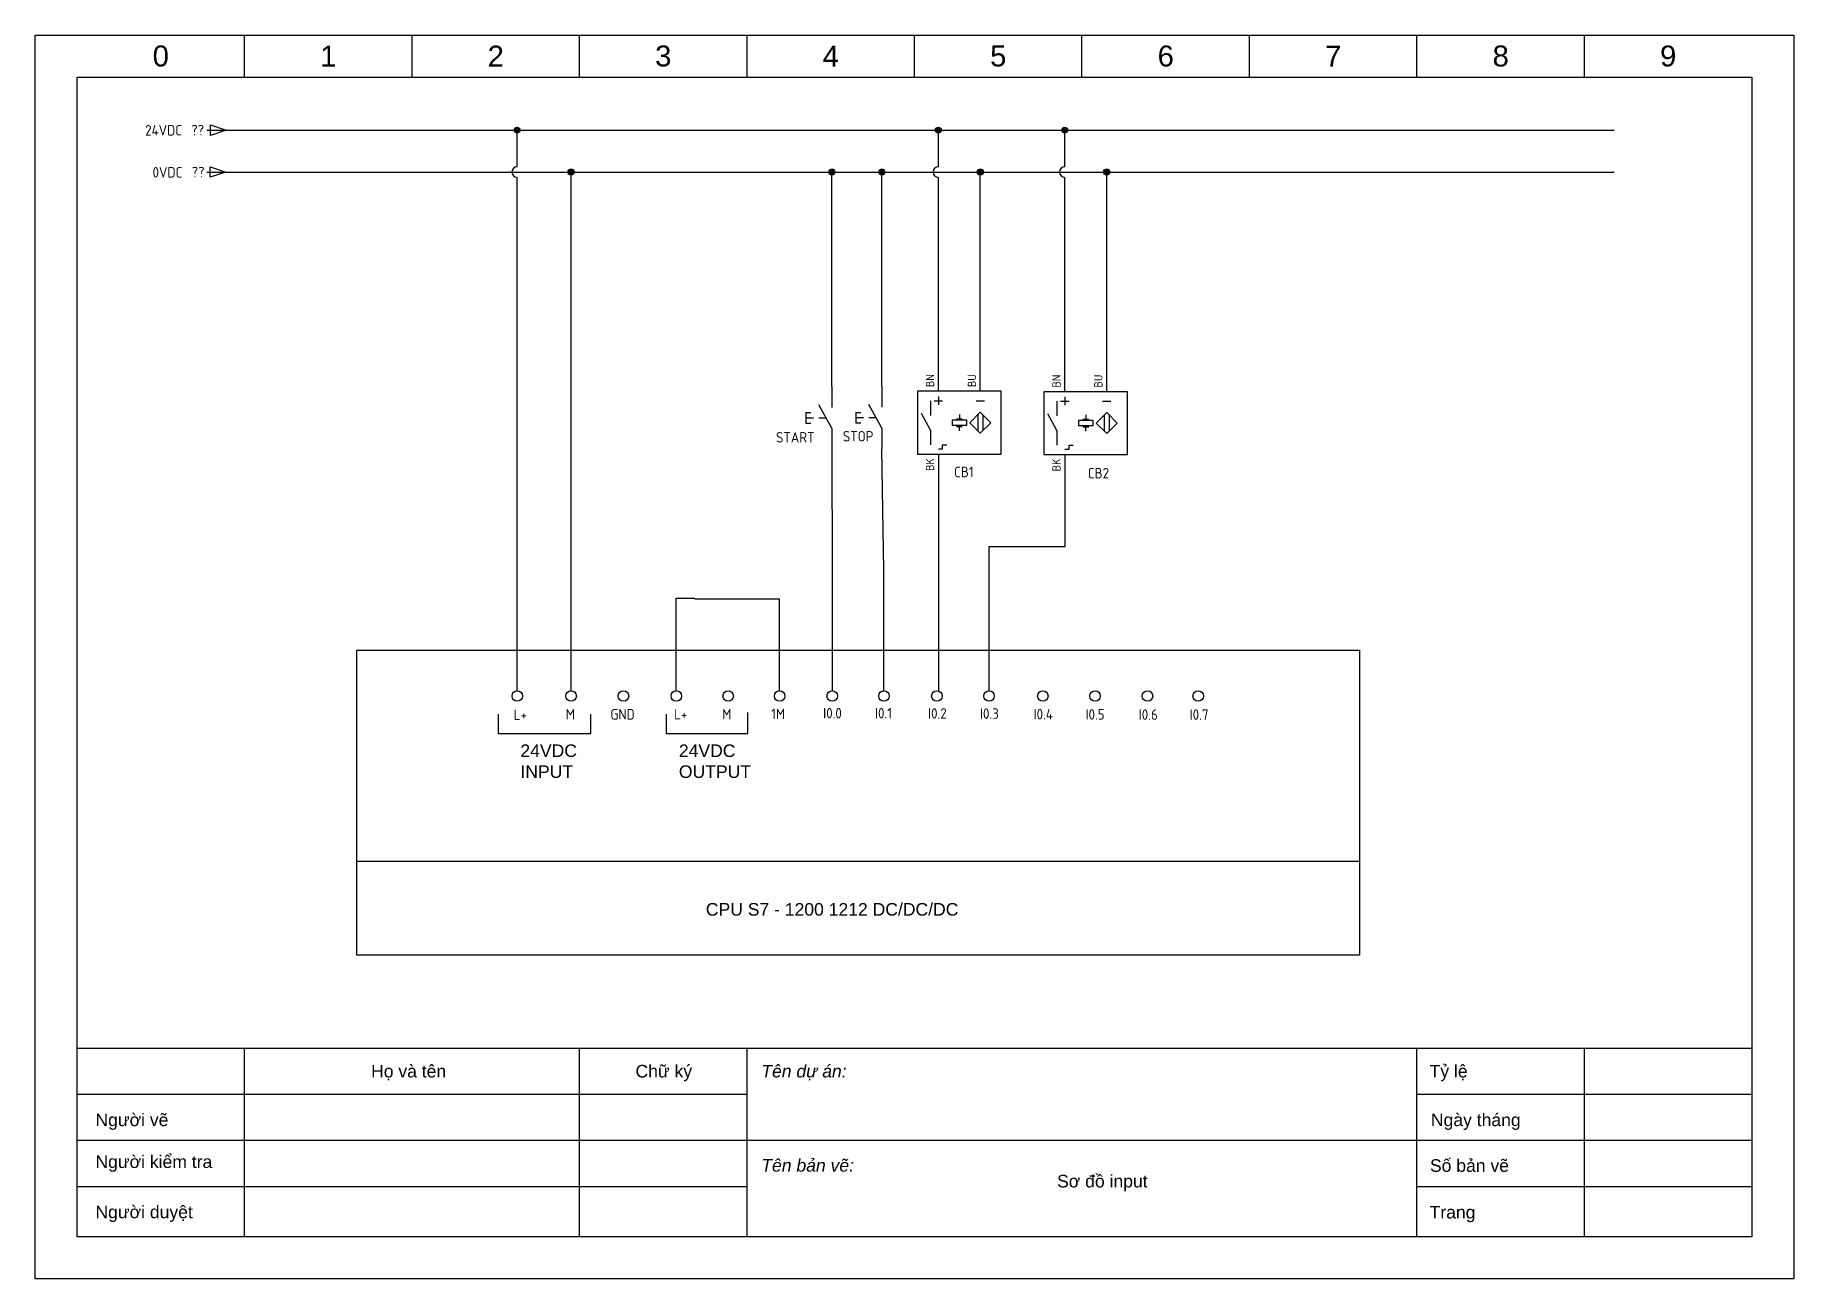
# Model space of a CAD drawing. Header units: inches. Extents: x 0 to 2631, y -6 to 297.
# Drawn here: x 559.5 to 979.5, y 0 to 297 of the extents above; entities that cross this region are included whole.
import ezdxf
from ezdxf.enums import TextEntityAlignment as Align

# ---------------------------------------------------------------- set-up
doc = ezdxf.new("R2010")
doc.units = ezdxf.units.IN
doc.header["$MEASUREMENT"] = 0
for name, color, linetype in [('24V', 1, 'Continuous'), ('DESC', 150, 'Continuous'), ('SYMS', 7, 'Continuous'), ('TAGS', 150, 'Continuous'), ('TERMS', 123, 'Continuous'), ('XREF', 7, 'Continuous')]:
    doc.layers.add(name, color=color, linetype=linetype)
doc.styles.get("Standard").update_dxf_attribs({"font": 'arial.ttf', "height": 3})
doc.styles.add('WD_IEC', font='ISOCP2.shx', dxfattribs={"width": 0.9, "height": 4})

msp = doc.modelspace()

# ---------------------------------------------------------------- texts
at = {"char_height": 3, "attachment_point": 1}
for s, width, insert in [('24VDC \\PINPUT', 18.9785, (675.38, 127.62)), ('24VDC \\POUTPUT', 18.9785, (713.22, 127.62)), ('\\pxqc;CPU S7 - 1200 1212 DC/DC/DC', 112.8891, (693.37, 89.74)), ('S{\\fArial|b0|i0|c163|p34;ơ đồ input }', 118.3563, (803.54, 24.83))]:
    msp.add_mtext_dynamic_manual_height_columns(s, width=width, gutter_width=15, heights=[0], dxfattribs=dict(at, insert=insert))

# ---------------------------------------------------------------- blocks, each defined once
blk = doc.blocks.new('*U59')
blk.add_line((0, -5), (0, 5))
blk = doc.blocks.new('*U60')
at = {"color": 0, "linetype": 'ByBlock', "lineweight": -2, "transparency": 16777216}
blk.add_blockref('*U59', (0, 0), dxfattribs=at)
blk = doc.blocks.new('*U43')
blk.add_line((0, -5), (0, 5))
blk = doc.blocks.new('*U44')
at = {"color": 0, "linetype": 'ByBlock', "lineweight": -2, "transparency": 16777216}
blk.add_blockref('*U43', (0, 0), dxfattribs=at)
blk = doc.blocks.new('*U45')
blk.add_line((0, -5), (0, 5))
blk = doc.blocks.new('*U46')
at = {"color": 0, "linetype": 'ByBlock', "lineweight": -2, "transparency": 16777216}
blk.add_blockref('*U45', (0, 0), dxfattribs=at)
blk = doc.blocks.new('*U47')
blk.add_line((0, -5), (0, 5))
blk = doc.blocks.new('*U48')
at = {"color": 0, "linetype": 'ByBlock', "lineweight": -2, "transparency": 16777216}
blk.add_blockref('*U47', (0, 0), dxfattribs=at)
blk = doc.blocks.new('*U49')
blk.add_line((0, -5), (0, 5))
blk = doc.blocks.new('*U50')
at = {"color": 0, "linetype": 'ByBlock', "lineweight": -2, "transparency": 16777216}
blk.add_blockref('*U49', (0, 0), dxfattribs=at)
blk = doc.blocks.new('*U51')
blk.add_line((0, -5), (0, 5))
blk = doc.blocks.new('*U52')
at = {"color": 0, "linetype": 'ByBlock', "lineweight": -2, "transparency": 16777216}
blk.add_blockref('*U51', (0, 0), dxfattribs=at)
blk = doc.blocks.new('*U53')
blk.add_line((0, -5), (0, 5))
blk = doc.blocks.new('*U54')
at = {"color": 0, "linetype": 'ByBlock', "lineweight": -2, "transparency": 16777216}
blk.add_blockref('*U53', (0, 0), dxfattribs=at)
blk = doc.blocks.new('*U55')
blk.add_line((0, -5), (0, 5))
blk = doc.blocks.new('*U56')
at = {"color": 0, "linetype": 'ByBlock', "lineweight": -2, "transparency": 16777216}
blk.add_blockref('*U55', (0, 0), dxfattribs=at)
blk = doc.blocks.new('*U57')
blk.add_line((0, -5), (0, 5))
blk = doc.blocks.new('*U58')
at = {"color": 0, "linetype": 'ByBlock', "lineweight": -2, "transparency": 16777216}
blk.add_blockref('*U57', (0, 0), dxfattribs=at)
blk = doc.blocks.new('new block')
for p, q in [((10, 10), (10, 287)), ((10, 287), (410, 287)), ((410, 287), (410, 10)), ((410, 55.02), (10, 55.02)), ((50, 10), (50, 55.02)), ((130, 10), (130, 55.02)), ((170, 10), (170, 55.02)), ((330, 10), (330, 55.02)), ((370, 10), (370, 55.02)), ((170, 44.01), (10, 44.01)), ((410, 44.01), (330, 44.01)), ((410, 33.01), (10, 33.01)), ((170, 22), (10, 22)), ((410, 22), (330, 22)), ((410, 10), (10, 10))]:
    blk.add_line(p, q)
blk.add_lwpolyline([(0, 0), (0, 297), (420, 297), (420, 0), (0, 0)], close=True)
for name, p in [('*U60', (50, 292)), ('*U44', (90, 292)), ('*U46', (130, 292)), ('*U48', (170, 292)), ('*U50', (210, 292)), ('*U52', (250, 292)), ('*U54', (290, 292)), ('*U56', (330, 292)), ('*U58', (370, 292))]:
    blk.add_blockref(name, p)
for s, width, gutter_width, heights, insert, char_height, attachment_point in [('{\\fArial|b0|i0|c163|p34;0}', 18.0473, 25, [0], (30, 292), 5, 5), ('{\\fArial|b0|i0|c163|p34;1 }', 18.0473, 25, [0], (70, 292), 5, 5), ('{\\fArial|b0|i0|c163|p34;2 }', 18.0473, 25, [0], (110, 292), 5, 5), ('{\\fArial|b0|i0|c163|p34;3 }', 18.0473, 25, [0], (150, 292), 5, 5), ('{\\fArial|b0|i0|c163|p34;4 }', 18.0473, 25, [0], (190, 292), 5, 5), ('{\\fArial|b0|i0|c163|p34;5 }', 18.0473, 25, [0], (230, 292), 5, 5), ('{\\fArial|b0|i0|c163|p34;6 }', 18.0473, 25, [0], (270, 292), 5, 5), ('{\\fArial|b0|i0|c163|p34;7  }', 18.0473, 25, [0], (310, 292), 5, 5), ('{\\fArial|b0|i0|c163|p34;8 }', 18.0473, 25, [0], (350, 292), 5, 5), ('{\\fArial|b0|i0|c163|p34;9 }', 18.0473, 25, [0], (390, 292), 5, 5), ('{\\fArial|b0|i0|c163|p34;Họ và tên }', 19.3697, 15, [3], (80.22, 51.09), 3, 1), ('{\\fArial|b0|i0|c163|p34;Chữ ký }', 19.3697, 15, [3], (143.37, 51.09), 3, 1), ('{\\fArial|b0|i1|c163|p34;Tên dự án: \\fArial|b0|i0|c163|p34;  }', 21.9021, 15, [3], (173.42, 51.09), 3, 1), ('{\\fArial|b0|i0|c163|p34;Tỷ lệ }', 13.2781, 15, [3], (333.02, 51.09), 3, 1), ('{\\fArial|b0|i0|c163|p34;Người vẽ}', 19.3697, 15, [3], (14.39, 39.47), 3, 1), ('\\pxt6;{\\fArial|b0|i0|c163|p34;Ngày tháng }', 27.7555, 0, [3], (333.33, 39.46), 3, 1), ('{\\fArial|b0|i0|c163|p34;Người kiểm tra }', 31.6874, 15, [3], (14.39, 29.47), 3, 1), ('{\\fArial|b0|i1|c163|p34;Tên bản vẽ: \\fArial|b0|i0|c163|p34; }', 23.6205, 15, [3], (173.42, 28.6), 3, 1), ('{\\fArial|b0|i0|c163|p34;Số bản vẽ   }', 19.3697, 15, [3], (333.1, 28.55), 3, 1), ('{\\fArial|b0|i0|c163|p34;Người duyệt  }', 31.6874, 15, [3], (14.39, 17.47), 3, 1), ('{\\fArial|b0|i0|c163|p34;Trang }', 19.3697, 15, [3], (333.02, 17.41), 3, 1)]:
    blk.add_mtext_dynamic_manual_height_columns(s, width=width, gutter_width=gutter_width, heights=heights, dxfattribs=dict(insert=insert, char_height=char_height, attachment_point=attachment_point))
for tag, p in [('TYLE', (376.15, 46.38)), ('TEN_DU_AN', (224.58, 39.14)), ('NGUOI_VE', (62.36, 36.05)), ('DATE', (376.55, 36.05)), ('NGUOI_KIEMTRA', (62.36, 24.96)), ('SHEET', (376.29, 25.51)), ('TEN_BAN_VE', (224.81, 17.27)), ('SHEET_MAX', (376.25, 14.77)), ('NGUOI_DUYET', (62.36, 13.48))]:
    blk.add_attdef(tag, p, '', height=3)
at = {"flags": 9}
blk.add_attdef('WD_TB', (0, 0), '', height=3, dxfattribs=at)
blk = doc.blocks.new('HA1S3')
blk.add_lwpolyline([(-3.75, 0), (0, 1.25), (0, -1.25)], close=True)
at = {"style": 'WD_IEC'}
blk.add_attdef('XREF', text='', height=2.5, dxfattribs=at).set_placement((-5, 0), align=Align.MIDDLE_RIGHT)
at = {"style": 'WD_IEC', "flags": 1}
blk.add_attdef('SIGCODE', text='', height=1, dxfattribs=at).set_placement((-2.5, 1.8), align=Align.RIGHT)
at = {"style": 'WD_IEC'}
for tag, p, height, flags in [('X1TERM01', (0, 0), 0.32, 1), ('WIRENO', (1.25, 1), 2.5, 8)]:
    blk.add_attdef(tag, p, '', height=height, dxfattribs=dict(at, flags=flags))
blk.add_attdef('DESC1', text='', height=2.5, dxfattribs=at).set_placement((1.25, -1), align=Align.TOP_LEFT)
blk = doc.blocks.new('VT0_02')
blk.add_circle((0, 0), 1.25)
at = {"style": 'WD_IEC'}
blk.add_attdef('TAG1', text='', height=2.5, dxfattribs=at).set_placement((-0.5, 1.75), align=Align.RIGHT)
at = {"style": 'WD_IEC', "flags": 1}
for tag, p in [('X4TERM01', (-1.25, 0)), ('X2TERM01', (0, 1.25)), ('X1TERM01', (1.25, 0)), ('X8TERM01', (0, -1.25))]:
    blk.add_attdef(tag, p, '', height=0.32, dxfattribs=at)
blk = doc.blocks.new('WDDOT')
for radius in [0.72, 0.449, 0.223]:
    blk.add_circle((0, 0), radius)
blk = doc.blocks.new('VPB11')
for p, q in [((0, 7.5), (0, 2.5)), ((-6.25, 1.25), (-6.25, -1.25)), ((-6.25, 1.25), (-5, 1.25)), ((-6.25, 0), (-4.375, 0)), ((0, -2.5), (-3.125, 3.125)), ((-3.125, 0), (-1.389, 0)), ((-6.25, -1.25), (-5, -1.25)), ((0, -2.5), (0, -7.5))]:
    blk.add_line(p, q)
at = {"style": 'WD_IEC'}
for tag, p in [('INST', (-8, 10.25)), ('LOC', (-8, 6.75)), ('TAG1', (-8, 3.25)), ('DESC1', (-8, -10.35)), ('DESC2', (-8, -13.85)), ('DESC3', (-8, -17.35))]:
    blk.add_attdef(tag, text='', height=2.5, dxfattribs=at).set_placement(p, align=Align.RIGHT)
blk.add_attdef('TERM01', text='', height=2, rotation=90, dxfattribs=at).set_placement((-1, 7.5), align=Align.RIGHT)
at = {"style": 'WD_IEC', "flags": 1}
for tag, p, height in [('X2TERM01', (0, 7.5), 0.32), ('CONTACT', (0.5, 4.5), 1), ('COMMON', (1.75, 3.25), 1), ('X1LINK', (0, 0), 0.32), ('ASSYCODE', (1, -4), 1), ('X8TERM02', (0, -7.5), 0.32), ('FAMILY', (1, -5.5), 1), ('CATDESC', (1, -7), 1)]:
    blk.add_attdef(tag, p, '', height=height, dxfattribs=at)
at = {"style": 'WD_IEC', "flags": 9}
for tag, p in [('MFG', (-8.5, -0.25)), ('CAT', (-8.5, -2.75))]:
    blk.add_attdef(tag, text='', height=1.5, dxfattribs=at).set_placement(p, align=Align.RIGHT)
at = {"style": 'WD_IEC'}
blk.add_attdef('TERM02', (-1, -7.5), '', height=2, rotation=90, dxfattribs=at)
at = {"lineweight": 15, "style": 'WD_IEC'}
blk.add_attdef('XREF', text='', height=2.5, dxfattribs=at).set_placement((-8, -6.35), align=Align.RIGHT)
blk = doc.blocks.new('VPX11U3')
for p, q in [((-1.88, 5.25), (-1.88, 1.75)), ((-1, 5.25), (1, 5.25)), ((0, 6.25), (0, 4.25)), ((9, 5.25), (11, 5.25)), ((-1.88, -1.75), (-4.06, 2.19)), ((5, 1.95), (5, 0.88)), ((9.38, 1.87), (9.38, -1.88)), ((10.62, 1.87), (10.62, -1.88)), ((-1.88, -1.75), (-1.88, -5.25)), ((5, -1.95), (5, -0.88)), ((0, -6.25), (1, -6.25)), ((1, -6.25), (1, -5.25)), ((1, -5.25), (2, -5.25))]:
    blk.add_line(p, q)
for points in [[(-5, -7.5), (15, -7.5), (15, 7.5), (-5, 7.5)], [(3.25, 0.58), (3.25, -0.57), (6.75, -0.57), (6.75, 0.58)], [(10, 2.5), (12.5, 0), (10, -2.5), (7.5, 0)]]:
    blk.add_lwpolyline(points, close=True)
for points in [[(5.7, 0.88), (4.3, 0.88)], [(4.3, -0.88), (5.7, -0.88)]]:
    blk.add_lwpolyline(points)
at = {"style": 'WD_IEC'}
for tag, p in [('INST', (-6.75, 10.25)), ('LOC', (-6.75, 6.75)), ('TAG1', (-6.75, 3.25)), ('DESC1', (-6.75, -5.2)), ('DESC2', (-6.75, -8.7)), ('DESC3', (-6.75, -12.2))]:
    blk.add_attdef(tag, text='', height=2.5, dxfattribs=at).set_placement(p, align=Align.RIGHT)
for tag, p in [('TERM02', (-1, 8.5)), ('TERM03', (9, 8.5))]:
    blk.add_attdef(tag, p, '', height=2, rotation=90, dxfattribs=at)
at = {"style": 'WD_IEC', "flags": 1}
for tag, p, height in [('X2TERM02', (0, 7.5), 0.32), ('X2TERM03', (10, 7.5), 0.32), ('MFG', (17.75, 6.5), 1.5), ('CAT', (17.75, 4), 1.5), ('ASSYCODE', (16, -4), 1), ('X8TERM01', (0, -7.5), 0.32), ('FAMILY', (16, -5.5), 1), ('CATDESC', (16, -7), 1)]:
    blk.add_attdef(tag, p, '', height=height, dxfattribs=at)
at = {"lineweight": 15, "style": 'WD_IEC'}
for tag, p in [('XREF', (-6.75, -1.35)), ('WDTAGALT', (-7, -15.5))]:
    blk.add_attdef(tag, text='', height=2.5, dxfattribs=at).set_placement(p, align=Align.RIGHT)
at = {"style": 'WD_IEC'}
blk.add_attdef('TERM01', text='', height=2, rotation=90, dxfattribs=at).set_placement((-1, -8.5), align=Align.RIGHT)

# ---------------------------------------------------------------- linework, layer by layer
for p, q in [((600.51, 264.31), (936.58, 264.31)), ((687.48, 140.43), (687.48, 264.31)), ((749.75, 213.11), (749.75, 264.31)), ((761.7, 213.17), (761.7, 264.31)), ((785.2, 211.95), (785.2, 264.31)), ((815.39, 211.86), (815.39, 264.31)), ((749.75, 198.11), (749.84, 169.27)), ((762.19, 169.3), (761.7, 198.17)), ((775.2, 196.95), (775.2, 140.43)), ((805.39, 196.86), (805.39, 174.81)), ((805.39, 174.81), (787.25, 174.81)), ((787.25, 174.81), (787.25, 140.43)), ((749.84, 169.27), (749.84, 140.43)), ((762.19, 140.43), (762.19, 169.3)), ((712.61, 140.43), (712.61, 162.53)), ((712.61, 162.53), (717.06, 162.53)), ((717.06, 162.43), (737.21, 162.43)), ((737.21, 162.43), (737.21, 140.43)), ((670.03, 134.82), (670.03, 130.2)), ((692.22, 130.2), (692.22, 134.82)), ((710.2, 134.86), (710.2, 130.2)), ((729.72, 130.2), (729.72, 135.21)), ((670.03, 130.2), (692.22, 130.2)), ((710.2, 130.2), (729.72, 130.2)), ((636.29, 99.77), (875.76, 99.77))]:
    msp.add_line(p, q)
msp.add_lwpolyline([(636.29, 150.15), (875.76, 150.15), (875.76, 77.32), (636.29, 77.32)], close=True)
at = {"layer": '24V'}
for p, q in [((600.51, 274.31), (936.58, 274.31)), ((674.59, 273.48), (674.59, 274.31)), ((674.62, 265.58), (674.62, 273.48)), ((775.2, 265.58), (775.2, 274.31)), ((805.39, 265.58), (805.39, 274.31)), ((674.62, 140.43), (674.62, 263.04)), ((775.2, 211.95), (775.2, 263.04)), ((805.39, 211.86), (805.39, 263.04))]:
    msp.add_line(p, q, dxfattribs=at)
for centre in [(674.62, 264.31), (775.2, 264.31), (805.39, 264.31)]:
    msp.add_arc(centre, 1.27, 90, 270, dxfattribs=at)

# ---------------------------------------------------------------- block references
msp.add_blockref('new block', (559.49, 0))
at = {"layer": 'SYMS'}
ref = msp.add_blockref('HA1S3', (601.36, 274.31), dxfattribs=dict(at, rotation=180))
ref.add_attrib('XREF', '??', dxfattribs={"layer": 'XREF', "height": 2.5, "style": 'WD_IEC'}).set_placement((599.84, 274.31), align=Align.MIDDLE_RIGHT)
ref.add_attrib('DESC1', '24VDC', dxfattribs={"layer": 'DESC', "color": 0, "height": 2.5, "style": 'WD_IEC'}).set_placement((585.76, 275.54), align=Align.TOP_LEFT)
for p in [(674.59, 274.31), (775.2, 274.31), (805.39, 274.31), (687.48, 264.31), (749.75, 264.31), (761.7, 264.31), (785.2, 264.31), (815.39, 264.31)]:
    msp.add_blockref('WDDOT', p, dxfattribs=at)
ref = msp.add_blockref('HA1S3', (601.29, 264.31), dxfattribs=dict(at, rotation=180))
ref.add_attrib('XREF', '??', dxfattribs={"layer": 'XREF', "height": 2.5, "style": 'WD_IEC'}).set_placement((599.94, 264.31), align=Align.MIDDLE_RIGHT)
ref.add_attrib('DESC1', '0VDC', dxfattribs={"layer": 'DESC', "color": 0, "height": 2.5, "style": 'WD_IEC'}).set_placement((587.52, 265.5), align=Align.TOP_LEFT)
ref = msp.add_blockref('VPX11U3', (775.2, 204.45), dxfattribs=at)
ref.add_attrib('TERM03', 'BU', (784.2, 212.95), dxfattribs={"layer": 'TERMS', "color": 0, "height": 2, "rotation": 90, "style": 'WD_IEC'})
ref.add_attrib('TERM02', 'BN', (774.2, 212.95), dxfattribs={"layer": 'TERMS', "color": 0, "height": 2, "rotation": 90, "style": 'WD_IEC'})
ref.add_attrib('TERM01', 'BK', dxfattribs={"layer": 'TERMS', "color": 0, "height": 2, "rotation": 90, "style": 'WD_IEC'}).set_placement((774.2, 195.95), align=Align.RIGHT)
ref.add_attrib('TAG1', 'CB1', dxfattribs={"layer": 'TAGS', "color": 0, "height": 2.5, "style": 'WD_IEC'}).set_placement((783.6, 191.44), align=Align.RIGHT)
ref = msp.add_blockref('VPX11U3', (805.39, 204.36), dxfattribs=at)
ref.add_attrib('TERM03', 'BU', (814.39, 212.86), dxfattribs={"layer": 'TERMS', "color": 0, "height": 2, "rotation": 90, "style": 'WD_IEC'})
ref.add_attrib('TERM02', 'BN', (804.39, 212.86), dxfattribs={"layer": 'TERMS', "color": 0, "height": 2, "rotation": 90, "style": 'WD_IEC'})
ref.add_attrib('TERM01', 'BK', dxfattribs={"layer": 'TERMS', "color": 0, "height": 2, "rotation": 90, "style": 'WD_IEC'}).set_placement((804.39, 195.86), align=Align.RIGHT)
ref.add_attrib('TAG1', 'CB2', dxfattribs={"layer": 'TAGS', "color": 0, "height": 2.5, "style": 'WD_IEC'}).set_placement((815.95, 191.14), align=Align.RIGHT)
ref = msp.add_blockref('VPB11', (749.75, 205.61), dxfattribs=at)
ref.add_attrib('TAG1', 'START', dxfattribs={"layer": 'TAGS', "color": 0, "height": 2.5, "style": 'WD_IEC'}).set_placement((745.6, 199.71), align=Align.RIGHT)
ref = msp.add_blockref('VPB11', (761.7, 205.67), dxfattribs=at)
ref.add_attrib('TAG1', 'STOP', dxfattribs={"layer": 'TAGS', "color": 0, "height": 2.5, "style": 'WD_IEC'}).set_placement((759.7, 199.96), align=Align.RIGHT)
ref = msp.add_blockref('VT0_02', (674.62, 139.18), dxfattribs=at)
ref.add_attrib('TAG1', 'L+', dxfattribs={"layer": 'TAGS', "color": 0, "height": 2.5, "style": 'WD_IEC'}).set_placement((676.93, 133.44), align=Align.RIGHT)
ref = msp.add_blockref('VT0_02', (687.48, 139.18), dxfattribs=at)
ref.add_attrib('TAG1', 'M', dxfattribs={"layer": 'TAGS', "color": 0, "height": 2.5, "style": 'WD_IEC'}).set_placement((688.4, 133.56), align=Align.RIGHT)
ref = msp.add_blockref('VT0_02', (699.99, 139.18), dxfattribs=at)
ref.add_attrib('TAG1', 'GND', dxfattribs={"layer": 'TAGS', "color": 0, "height": 2.5, "style": 'WD_IEC'}).set_placement((702.65, 133.56), align=Align.RIGHT)
ref = msp.add_blockref('VT0_02', (712.61, 139.18), dxfattribs=at)
ref.add_attrib('TAG1', 'L+', dxfattribs={"layer": 'TAGS', "color": 0, "height": 2.5, "style": 'WD_IEC'}).set_placement((715.24, 133.58), align=Align.RIGHT)
ref = msp.add_blockref('VT0_02', (724.99, 139.18), dxfattribs=at)
ref.add_attrib('TAG1', 'M', dxfattribs={"layer": 'TAGS', "color": 0, "height": 2.5, "style": 'WD_IEC'}).set_placement((725.75, 133.59), align=Align.RIGHT)
ref = msp.add_blockref('VT0_02', (737.27, 139.18), dxfattribs=at)
ref.add_attrib('TAG1', '1M', dxfattribs={"layer": 'TAGS', "color": 0, "height": 2.5, "style": 'WD_IEC'}).set_placement((738.57, 133.66), align=Align.RIGHT)
ref = msp.add_blockref('VT0_02', (749.84, 139.18), dxfattribs=at)
ref.add_attrib('TAG1', 'I0.0', dxfattribs={"layer": 'TAGS', "color": 0, "height": 2.5, "style": 'WD_IEC'}).set_placement((752.14, 133.83), align=Align.RIGHT)
ref = msp.add_blockref('VT0_02', (762.19, 139.18), dxfattribs=at)
ref.add_attrib('TAG1', 'I0.1', dxfattribs={"layer": 'TAGS', "color": 0, "height": 2.5, "style": 'WD_IEC'}).set_placement((764.11, 133.82), align=Align.RIGHT)
ref = msp.add_blockref('VT0_02', (774.84, 139.18), dxfattribs=at)
ref.add_attrib('TAG1', 'I0.2', dxfattribs={"layer": 'TAGS', "color": 0, "height": 2.5, "style": 'WD_IEC'}).set_placement((777.19, 133.77), align=Align.RIGHT)
ref = msp.add_blockref('VT0_02', (787.3, 139.18), dxfattribs=at)
ref.add_attrib('TAG1', 'I0.3', dxfattribs={"layer": 'TAGS', "color": 0, "height": 2.5, "style": 'WD_IEC'}).set_placement((789.63, 133.73), align=Align.RIGHT)
ref = msp.add_blockref('VT0_02', (800.14, 139.18), dxfattribs=at)
ref.add_attrib('TAG1', 'I0.4', dxfattribs={"layer": 'TAGS', "color": 0, "height": 2.5, "style": 'WD_IEC'}).set_placement((802.54, 133.6), align=Align.RIGHT)
ref = msp.add_blockref('VT0_02', (812.61, 139.18), dxfattribs=at)
ref.add_attrib('TAG1', 'I0.5', dxfattribs={"layer": 'TAGS', "color": 0, "height": 2.5, "style": 'WD_IEC'}).set_placement((814.89, 133.55), align=Align.RIGHT)
ref = msp.add_blockref('VT0_02', (825.13, 139.18), dxfattribs=at)
ref.add_attrib('TAG1', 'I0.6', dxfattribs={"layer": 'TAGS', "color": 0, "height": 2.5, "style": 'WD_IEC'}).set_placement((827.59, 133.49), align=Align.RIGHT)
ref = msp.add_blockref('VT0_02', (837.24, 139.18), dxfattribs=at)
ref.add_attrib('TAG1', 'I0.7', dxfattribs={"layer": 'TAGS', "color": 0, "height": 2.5, "style": 'WD_IEC'}).set_placement((839.7, 133.49), align=Align.RIGHT)

msp.set_redraw_order([(e.dxf.handle, doc.entitydb.next_handle()) for e in msp.query("TEXT MTEXT ATTDEF DIMENSION ARC_DIMENSION")])  # texts and dimensions are drawn at this point

doc.saveas('drawing.dxf')
